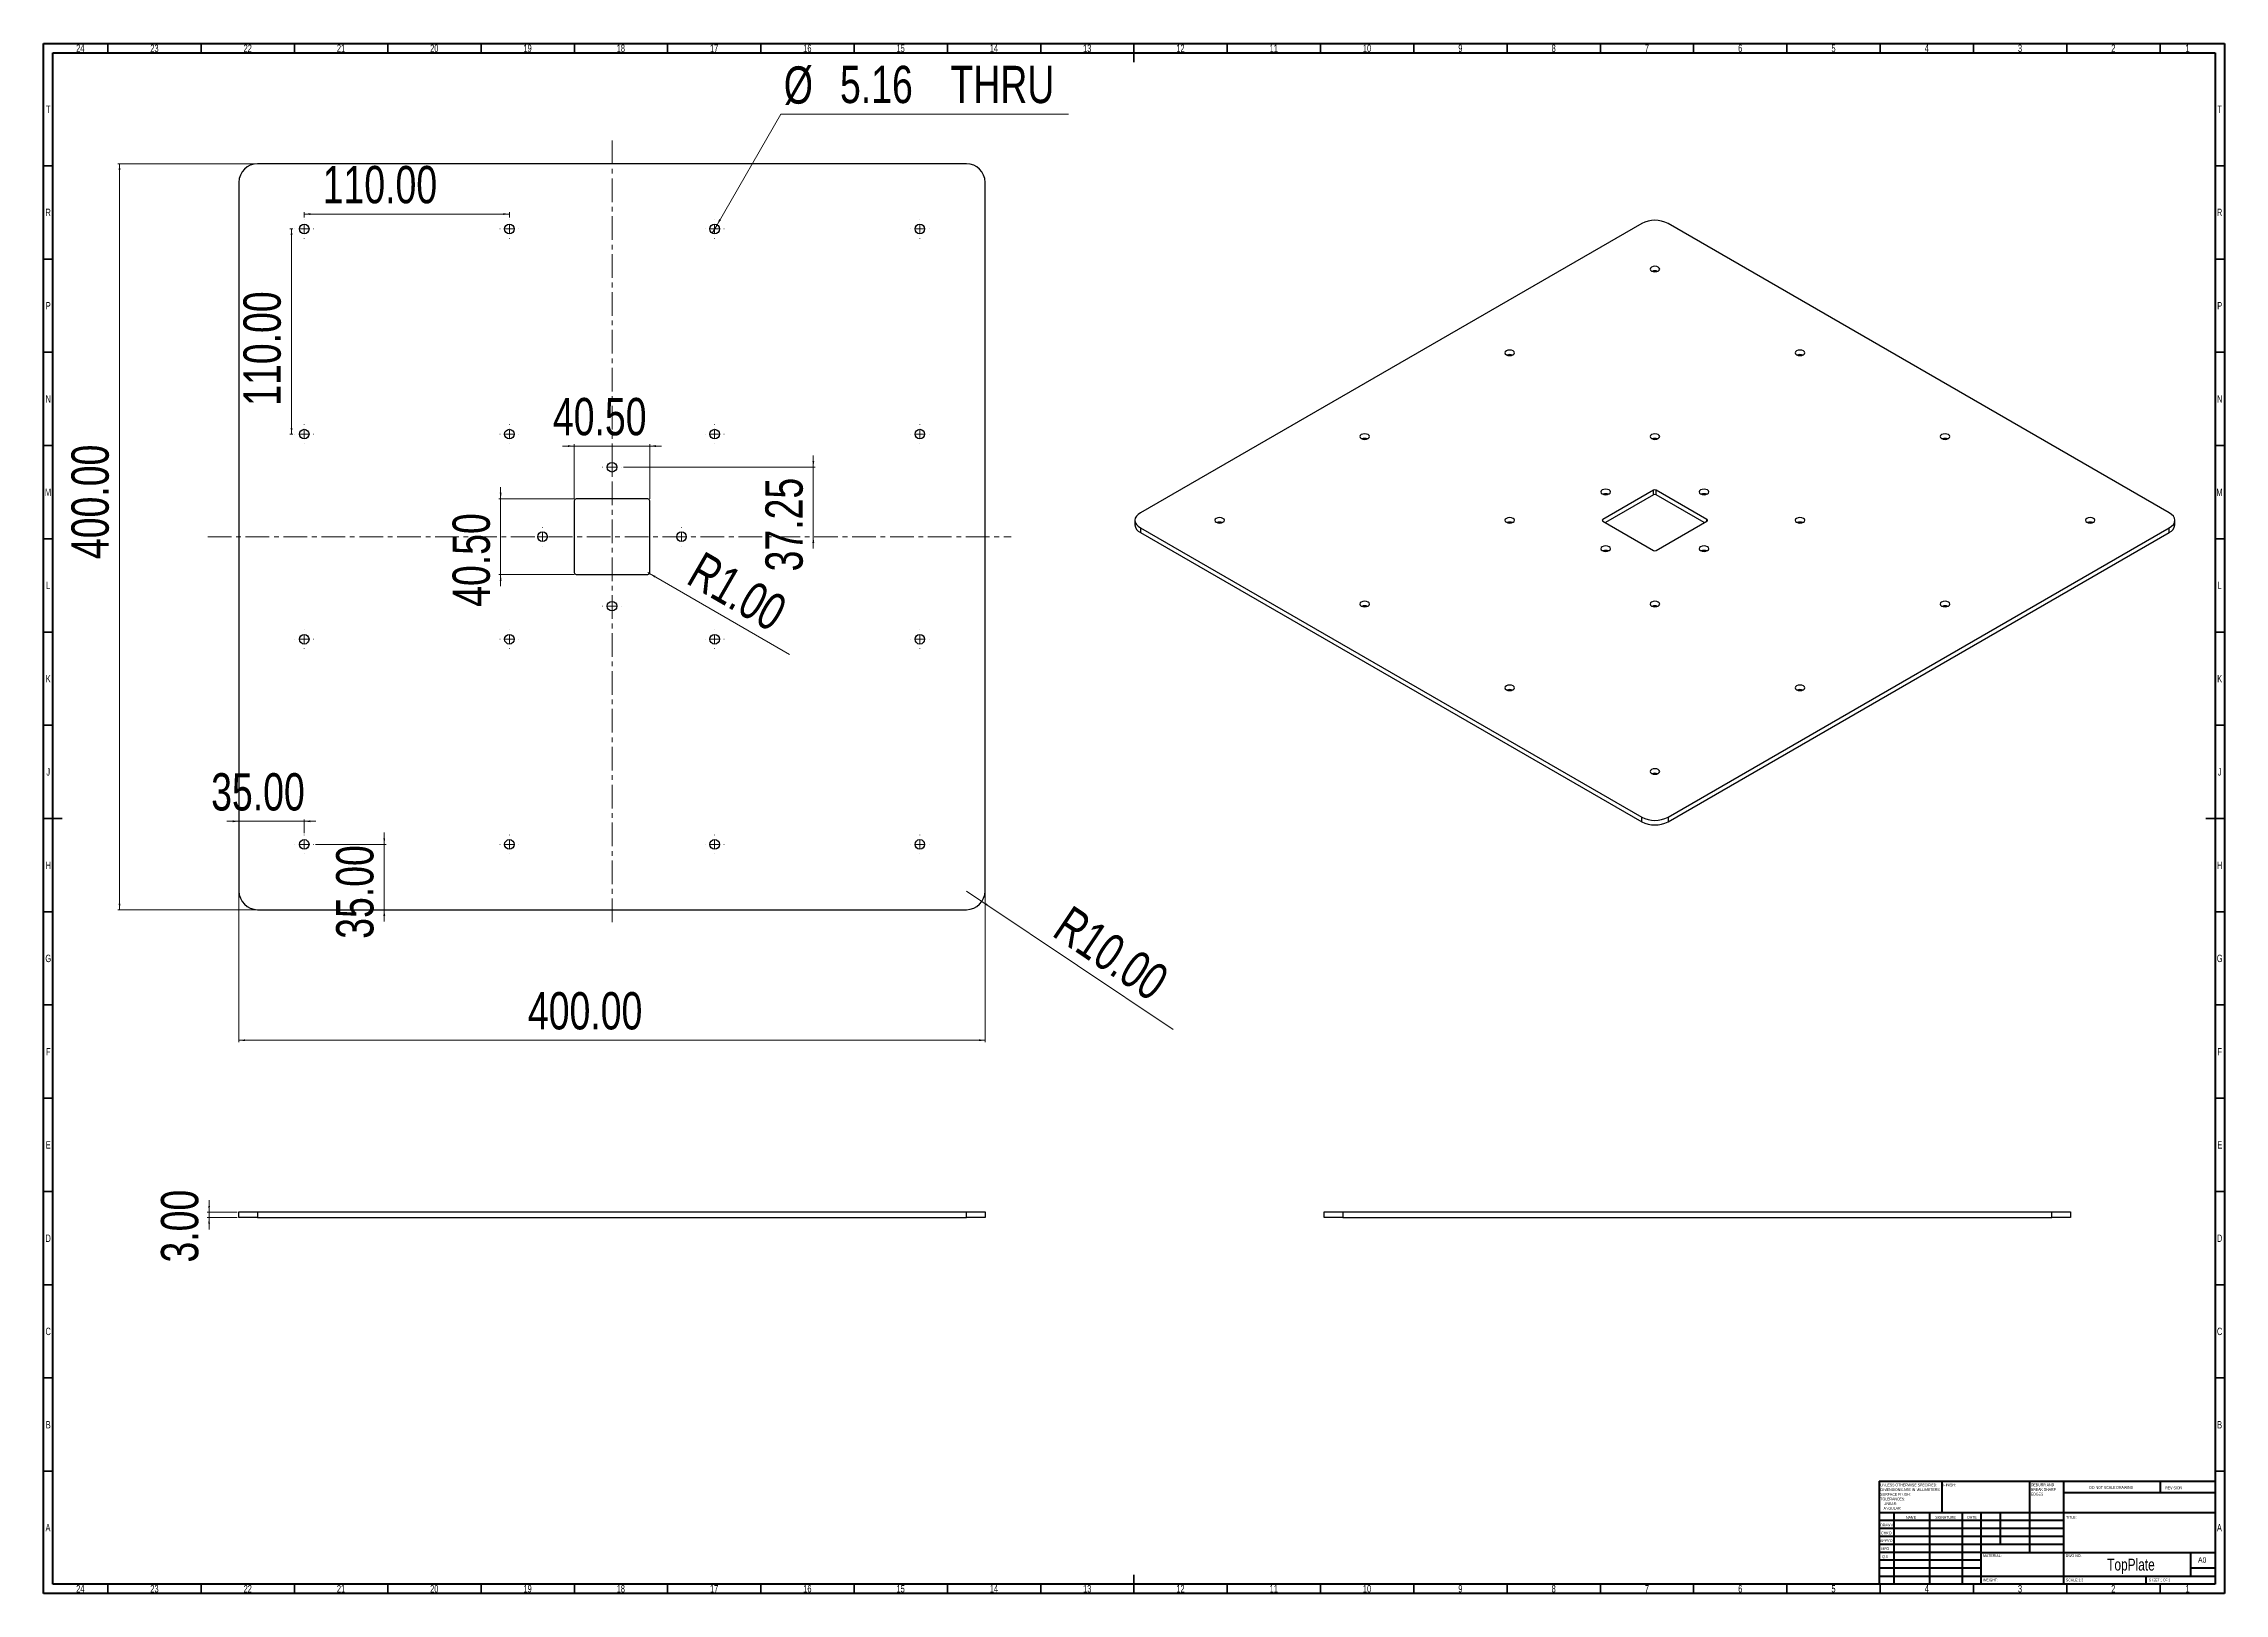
# Model space of a CAD drawing. Header units: millimetres. Extents: x 15 to 1184, y 5 to 836.
import ezdxf

# ---------------------------------------------------------------- set-up
doc = ezdxf.new("R2010")
doc.units = ezdxf.units.MM
doc.linetypes.add('CENTERX2', pattern=[20.32, 12.7, -2.54, 2.54, -2.54])
doc.styles.add('SLDTEXTSTYLE0', font='TXT', dxfattribs={"width": 0.75})
doc.styles.add('SLDTEXTSTYLE1', font='TXT', dxfattribs={"width": 0.686449})
doc.styles.add('SLDTEXTSTYLE2', font='TXT', dxfattribs={"width": 0.6875})
doc.dimstyles.new('SLDDIMSTYLE0', dxfattribs={"dimtxt": 20, "dimasz": 3.302, "dimexe": 0, "dimexo": 0.0625, "dimgap": 5, "dimtad": 1, "dimrnd": 1e-09, "dimzin": 4, "dimdsep": 46, "dimtxsty": 'SLDTEXTSTYLE0', "dimsah": 1, "dimcen": 0.09, "dimadec": 0, "dimazin": 1, "dimtfac": 1, "dimtmove": 0, "dimatfit": 0, "dimfxl": 0, "dimfrac": 2, "dimtolj": 1, "dimtzin": 12, "dimarcsym": 0})
doc.dimstyles.new('SLDDIMSTYLE1', dxfattribs={"dimtxt": 20, "dimasz": 3.302, "dimexe": 0, "dimexo": 0.0625, "dimgap": 5, "dimtad": 1, "dimrnd": 1e-09, "dimzin": 4, "dimdsep": 46, "dimtxsty": 'SLDTEXTSTYLE0', "dimsah": 1, "dimcen": 0.09, "dimadec": 0, "dimazin": 1, "dimtfac": 1, "dimtofl": 0, "dimtmove": 0, "dimatfit": 3, "dimfxl": 0, "dimfrac": 2, "dimtolj": 1, "dimtzin": 12, "dimarcsym": 0})
doc.dimstyles.new('SLDDIMSTYLE2', dxfattribs={"dimtxt": 20, "dimasz": 3.302, "dimexe": 0, "dimexo": 0.0625, "dimgap": 5, "dimtad": 1, "dimrnd": 1e-09, "dimzin": 4, "dimdsep": 46, "dimtxsty": 'SLDTEXTSTYLE0', "dimsah": 1, "dimcen": 0, "dimadec": 0, "dimazin": 1, "dimtfac": 1, "dimtofl": 0, "dimtmove": 0, "dimatfit": 3, "dimfxl": 0, "dimfrac": 2, "dimtolj": 1, "dimtzin": 12, "dimarcsym": 0})
doc.dimstyles.new('SLDDIMSTYLE3', dxfattribs={"dimtxt": 20, "dimasz": 3.302, "dimexe": 0, "dimexo": 0.0625, "dimgap": 5, "dimtad": 0, "dimtih": 1, "dimtoh": 1, "dimrnd": 1e-09, "dimzin": 12, "dimdsep": 46, "dimtxsty": 'SLDTEXTSTYLE0', "dimblk1": 'NONE', "dimsah": 1, "dimcen": 0, "dimadec": 0, "dimazin": 3, "dimtfac": 1, "dimtmove": 0, "dimatfit": 3, "dimldrblk": 'NONE', "dimfxl": 0, "dimfrac": 2, "dimtolj": 1, "dimtzin": 12, "dimarcsym": 0})
doc.dimstyles.new('SLDDIMSTYLE4', dxfattribs={"dimtxt": 20, "dimasz": 3.302, "dimexe": 0, "dimexo": 0.0625, "dimgap": 5, "dimtad": 1, "dimrnd": 1e-09, "dimzin": 12, "dimdsep": 46, "dimtxsty": 'SLDTEXTSTYLE0', "dimsah": 1, "dimcen": 0.09, "dimadec": 0, "dimazin": 3, "dimtfac": 1, "dimtmove": 0, "dimatfit": 0, "dimfxl": 0, "dimfrac": 2, "dimtolj": 1, "dimtzin": 12, "dimarcsym": 0})

msp = doc.modelspace()

# ---------------------------------------------------------------- texts
at = {"color": 7, "linetype": 'Continuous', "lineweight": 0}
for s, insert, char_height, attachment_point, style in [('24', (34.67, 835.474), 3.9687, 2, 'SLDTEXTSTYLE0'), ('23', (74.42, 835.474), 3.9687, 2, 'SLDTEXTSTYLE0'), ('22', (124.42, 835.474), 3.9687, 2, 'SLDTEXTSTYLE0'), ('21', (174.42, 835.474), 3.9687, 2, 'SLDTEXTSTYLE0'), ('20', (224.42, 835.474), 3.9687, 2, 'SLDTEXTSTYLE0'), ('19', (274.42, 835.474), 3.9687, 2, 'SLDTEXTSTYLE0'), ('18', (324.42, 835.474), 3.9687, 2, 'SLDTEXTSTYLE0'), ('17', (374.42, 835.474), 3.9687, 2, 'SLDTEXTSTYLE0'), ('16', (424.42, 835.474), 3.9687, 2, 'SLDTEXTSTYLE0'), ('15', (474.42, 835.474), 3.9687, 2, 'SLDTEXTSTYLE0'), ('14', (524.42, 835.474), 3.9687, 2, 'SLDTEXTSTYLE0'), ('13', (574.42, 835.474), 3.9687, 2, 'SLDTEXTSTYLE0'), ('12', (624.42, 835.474), 3.9687, 2, 'SLDTEXTSTYLE0'), ('11', (674.42, 835.474), 3.9687, 2, 'SLDTEXTSTYLE0'), ('10', (724.42, 835.474), 3.9687, 2, 'SLDTEXTSTYLE0'), ('9', (774.46, 835.474), 3.969, 2, 'SLDTEXTSTYLE0'), ('8', (824.46, 835.474), 3.969, 2, 'SLDTEXTSTYLE0'), ('7', (874.46, 835.474), 3.969, 2, 'SLDTEXTSTYLE0'), ('6', (924.46, 835.474), 3.969, 2, 'SLDTEXTSTYLE0'), ('5', (974.46, 835.474), 3.969, 2, 'SLDTEXTSTYLE0'), ('4', (1024.46, 835.474), 3.969, 2, 'SLDTEXTSTYLE0'), ('3', (1074.46, 835.474), 3.969, 2, 'SLDTEXTSTYLE0'), ('2', (1124.46, 835.474), 3.969, 2, 'SLDTEXTSTYLE0'), ('1', (1164.21, 835.474), 3.969, 2, 'SLDTEXTSTYLE0'), ('T', (17.488, 802.724), 3.969, 2, 'SLDTEXTSTYLE0'), ('T', (1181.488, 802.724), 3.969, 2, 'SLDTEXTSTYLE0'), ('R', (17.444, 747.474), 3.969, 2, 'SLDTEXTSTYLE0'), ('R', (1181.444, 747.474), 3.969, 2, 'SLDTEXTSTYLE0'), ('P', (17.485, 697.418), 3.969, 2, 'SLDTEXTSTYLE0'), ('P', (1181.485, 697.418), 3.969, 2, 'SLDTEXTSTYLE0'), ('N', (17.464, 647.474), 3.969, 2, 'SLDTEXTSTYLE0'), ('N', (1181.464, 647.474), 3.969, 2, 'SLDTEXTSTYLE0'), ('M', (17.362, 597.418), 3.969, 2, 'SLDTEXTSTYLE0'), ('M', (1181.362, 597.418), 3.969, 2, 'SLDTEXTSTYLE0'), ('L', (17.455, 547.474), 3.969, 2, 'SLDTEXTSTYLE0'), ('L', (1181.455, 547.474), 3.969, 2, 'SLDTEXTSTYLE0'), ('K', (17.489, 497.418), 3.969, 2, 'SLDTEXTSTYLE0'), ('K', (1181.489, 497.418), 3.969, 2, 'SLDTEXTSTYLE0'), ('J', (17.465, 447.474), 3.969, 2, 'SLDTEXTSTYLE0'), ('J', (1181.465, 447.474), 3.969, 2, 'SLDTEXTSTYLE0'), ('H', (17.49, 397.418), 3.969, 2, 'SLDTEXTSTYLE0'), ('H', (1181.49, 397.418), 3.969, 2, 'SLDTEXTSTYLE0'), ('G', (17.487, 347.474), 3.969, 2, 'SLDTEXTSTYLE0'), ('G', (1181.487, 347.474), 3.969, 2, 'SLDTEXTSTYLE0'), ('F', (17.458, 297.418), 3.969, 2, 'SLDTEXTSTYLE0'), ('F', (1181.458, 297.418), 3.969, 2, 'SLDTEXTSTYLE0'), ('E', (17.508, 247.474), 3.969, 2, 'SLDTEXTSTYLE0'), ('E', (1181.508, 247.474), 3.969, 2, 'SLDTEXTSTYLE0'), ('D', (17.453, 197.418), 3.969, 2, 'SLDTEXTSTYLE0'), ('D', (1181.453, 197.418), 3.969, 2, 'SLDTEXTSTYLE0'), ('C', (17.459, 147.474), 3.969, 2, 'SLDTEXTSTYLE0'), ('C', (1181.459, 147.474), 3.969, 2, 'SLDTEXTSTYLE0'), ('B', (17.471, 97.418), 3.969, 2, 'SLDTEXTSTYLE0'), ('B', (1181.471, 97.418), 3.969, 2, 'SLDTEXTSTYLE0'), ('FINISH:', (1033.371, 63.919), 1.5, 1, 'SLDTEXTSTYLE0'), ('DO NOT SCALE DRAWING', (1111.615, 62.533), 1.5, 1, 'SLDTEXTSTYLE0'), ('REVISION', (1152.328, 62.335), 1.5, 1, 'SLDTEXTSTYLE0'), ('A', (17.34, 42.224), 3.969, 2, 'SLDTEXTSTYLE0'), ('DRAWN', (999.643, 42.385), 1.5, 1, 'SLDTEXTSTYLE1'), ("CHK'D", (999.939, 38.162), 1.5, 1, 'SLDTEXTSTYLE0'), ('NAME', (1013.322, 46.501), 1.5, 1, 'SLDTEXTSTYLE0'), ('SIGNATURE', (1029.034, 46.562), 1.5, 1, 'SLDTEXTSTYLE0'), ('DATE', (1046.215, 46.576), 1.5, 1, 'SLDTEXTSTYLE0'), ('TITLE:', (1099.09, 46.576), 1.5, 1, 'SLDTEXTSTYLE0'), ('A', (1181.34, 42.224), 3.969, 2, 'SLDTEXTSTYLE0'), ("APPV'D", (999.402, 34.066), 1.5, 1, 'SLDTEXTSTYLE0'), ('MFG', (1000.124, 29.716), 1.5, 1, 'SLDTEXTSTYLE0'), ('Q.A', (1000.509, 25.505), 1.5, 1, 'SLDTEXTSTYLE0'), ('MATERIAL:', (1054.646, 25.986), 1.5, 1, 'SLDTEXTSTYLE0'), ('DWG NO.', (1098.953, 25.986), 1.5, 1, 'SLDTEXTSTYLE0'), ('TopPlate', (1133.928, 23.607), 6.35, 2, 'SLDTEXTSTYLE0'), ('A0', (1169.871, 24.406), 2.9104, 1, 'SLDTEXTSTYLE0'), ('WEIGHT:', (1054.618, 12.949), 1.4986, 1, 'SLDTEXTSTYLE0'), ('SCALE:1:2', (1099.074, 12.9), 1.5, 1, 'SLDTEXTSTYLE0'), ('SHEET 1 OF 1', (1143.478, 12.9), 1.5, 1, 'SLDTEXTSTYLE2'), ('24', (34.67, 9.474), 3.9687, 2, 'SLDTEXTSTYLE0'), ('23', (74.42, 9.474), 3.9687, 2, 'SLDTEXTSTYLE0'), ('22', (124.42, 9.474), 3.9687, 2, 'SLDTEXTSTYLE0'), ('21', (174.42, 9.474), 3.9687, 2, 'SLDTEXTSTYLE0'), ('20', (224.42, 9.474), 3.9687, 2, 'SLDTEXTSTYLE0'), ('19', (274.42, 9.474), 3.9687, 2, 'SLDTEXTSTYLE0'), ('18', (324.42, 9.474), 3.9687, 2, 'SLDTEXTSTYLE0'), ('17', (374.42, 9.474), 3.9687, 2, 'SLDTEXTSTYLE0'), ('16', (424.42, 9.474), 3.9687, 2, 'SLDTEXTSTYLE0'), ('15', (474.42, 9.474), 3.9687, 2, 'SLDTEXTSTYLE0'), ('14', (524.42, 9.474), 3.9687, 2, 'SLDTEXTSTYLE0'), ('13', (574.42, 9.474), 3.9687, 2, 'SLDTEXTSTYLE0'), ('12', (624.42, 9.474), 3.9687, 2, 'SLDTEXTSTYLE0'), ('11', (674.42, 9.474), 3.9687, 2, 'SLDTEXTSTYLE0'), ('10', (724.42, 9.474), 3.9687, 2, 'SLDTEXTSTYLE0'), ('9', (774.46, 9.474), 3.969, 2, 'SLDTEXTSTYLE0'), ('8', (824.46, 9.474), 3.969, 2, 'SLDTEXTSTYLE0'), ('7', (874.46, 9.474), 3.969, 2, 'SLDTEXTSTYLE0'), ('6', (924.46, 9.474), 3.969, 2, 'SLDTEXTSTYLE0'), ('5', (974.46, 9.474), 3.969, 2, 'SLDTEXTSTYLE0'), ('4', (1024.46, 9.474), 3.969, 2, 'SLDTEXTSTYLE0'), ('3', (1074.46, 9.474), 3.969, 2, 'SLDTEXTSTYLE0'), ('2', (1124.46, 9.474), 3.969, 2, 'SLDTEXTSTYLE0'), ('1', (1164.21, 9.474), 3.969, 2, 'SLDTEXTSTYLE0')]:
    msp.add_mtext(s, dxfattribs=dict(at, insert=insert, char_height=char_height, attachment_point=attachment_point, style=style))

# ---------------------------------------------------------------- blocks, each defined once
blk = doc.blocks.new('SW_NOTE_0')
at = {"color": 0, "linetype": 'Continuous', "lineweight": 0, "char_height": 1.5, "attachment_point": 1, "style": 'SLDTEXTSTYLE0'}
for s, insert in [('UNLESS OTHERWISE SPECIFIED:', (0, 1.9)), ('TOLERANCES:', (0, -5.6)), ('DIMENSIONS ARE IN MILLIMETERS', (0, -0.6)), ('SURFACE FINISH:', (0, -3.1)), ('ANGULAR:', (1.7, -10.6)), ('LINEAR:', (1.7, -8.1))]:
    blk.add_mtext(s, dxfattribs=dict(at, insert=insert))
blk = doc.blocks.new('SW_NOTE_0_1')
at = {"color": 0, "linetype": 'Continuous', "lineweight": 0, "char_height": 1.5, "attachment_point": 1, "style": 'SLDTEXTSTYLE0'}
for s, insert in [('DEBURR AND', (0, 1.9)), ('BREAK SHARP', (0, -0.6)), ('EDGES', (0, -3.1))]:
    blk.add_mtext(s, dxfattribs=dict(at, insert=insert))
blk = doc.blocks.new('_D')
at = {"color": 7, "linetype": 'Continuous', "lineweight": 0}
for p, q in [((103.7, 209.5), (103.7, 215.9)), ((118.7, 209.5), (102.7, 209.5)), ((118.7, 206.5), (102.7, 206.5)), ((103.7, 209.5), (103.7, 206.5)), ((103.7, 206.5), (103.7, 200.2))]:
    blk.add_line(p, q, dxfattribs=at)
at = {"color": 7, "linetype": 'Continuous', "lineweight": 18}
for points in [[(103.7, 209.5), (104.2, 212.8), (103.2, 212.8)], [(103.7, 206.5), (103.2, 203.2), (104.2, 203.2)]]:
    blk.add_solid(points, dxfattribs=at)
at = {"color": 7, "linetype": 'Continuous', "lineweight": 18, "insert": (77.9, 182.4), "char_height": 20, "attachment_point": 1, "rotation": 90, "style": 'SLDTEXTSTYLE0'}
blk.add_mtext('3.00', dxfattribs=at)
blk = doc.blocks.new('_D_1')
at = {"color": 7, "linetype": 'Continuous', "lineweight": 0}
for p, q in [((128.7, 771.6), (54.7, 771.6)), ((55.7, 771.6), (55.7, 371.6)), ((128.7, 371.6), (54.7, 371.6))]:
    blk.add_line(p, q, dxfattribs=at)
at = {"color": 7, "linetype": 'Continuous', "lineweight": 18}
for points in [[(55.7, 771.6), (55.2, 768.3), (56.2, 768.3)], [(55.7, 371.6), (56.2, 374.9), (55.2, 374.9)]]:
    blk.add_solid(points, dxfattribs=at)
at = {"color": 7, "linetype": 'Continuous', "lineweight": 18, "insert": (29.9, 559.6), "char_height": 20, "attachment_point": 1, "rotation": 90, "style": 'SLDTEXTSTYLE0'}
blk.add_mtext('400.00', dxfattribs=at)
blk = doc.blocks.new('_D_2')
at = {"color": 7, "linetype": 'Continuous', "lineweight": 0}
for p, q in [((119.7, 380.6), (119.7, 300.6)), ((519.7, 380.6), (519.7, 300.6)), ((119.7, 301.6), (519.7, 301.6))]:
    blk.add_line(p, q, dxfattribs=at)
at = {"color": 7, "linetype": 'Continuous', "lineweight": 18}
for points in [[(119.7, 301.6), (123, 301.1), (123, 302.1)], [(519.7, 301.6), (516.4, 302.1), (516.4, 301.1)]]:
    blk.add_solid(points, dxfattribs=at)
at = {"color": 7, "linetype": 'Continuous', "lineweight": 18, "insert": (274.6, 327.4), "char_height": 20, "attachment_point": 1, "style": 'SLDTEXTSTYLE0'}
blk.add_mtext('400.00', dxfattribs=at)
blk = doc.blocks.new('_D_3')
at = {"color": 7, "linetype": 'Continuous', "lineweight": 0}
for q in [(509.7, 381.6), (620.5, 307.3)]:
    blk.add_line((518, 376), q, dxfattribs=at)
at = {"color": 7, "linetype": 'Continuous', "lineweight": 18}
blk.add_solid([(518, 376), (520.5, 373.8), (521, 374.6)], dxfattribs=at)
at = {"color": 7, "linetype": 'Continuous', "lineweight": 18, "insert": (566, 374.6), "char_height": 20, "attachment_point": 1, "rotation": 326.1627, "style": 'SLDTEXTSTYLE0'}
blk.add_mtext('R10.00', dxfattribs=at)
blk = doc.blocks.new('_D_4')
at = {"color": 7, "linetype": 'Continuous', "lineweight": 0}
for p, q in [((154.7, 742.7), (154.7, 745.6)), ((154.7, 744.6), (264.7, 744.6)), ((264.7, 742.7), (264.7, 745.6))]:
    blk.add_line(p, q, dxfattribs=at)
at = {"color": 7, "linetype": 'Continuous', "lineweight": 18}
for points in [[(154.7, 744.6), (158, 744.1), (158, 745.1)], [(264.7, 744.6), (261.4, 745.1), (261.4, 744.1)]]:
    blk.add_solid(points, dxfattribs=at)
at = {"color": 7, "linetype": 'Continuous', "lineweight": 18, "insert": (164.6, 770.4), "char_height": 20, "attachment_point": 1, "style": 'SLDTEXTSTYLE0'}
blk.add_mtext('110.00', dxfattribs=at)
blk = doc.blocks.new('_D_5')
at = {"color": 7, "linetype": 'Continuous', "lineweight": 0}
for p, q in [((148.6, 736.6), (146.9, 736.6)), ((147.9, 736.6), (147.9, 626.6)), ((148.6, 626.6), (146.9, 626.6))]:
    blk.add_line(p, q, dxfattribs=at)
at = {"color": 7, "linetype": 'Continuous', "lineweight": 18}
for points in [[(147.9, 736.6), (147.4, 733.3), (148.4, 733.3)], [(147.9, 626.6), (148.4, 629.9), (147.4, 629.9)]]:
    blk.add_solid(points, dxfattribs=at)
at = {"color": 7, "linetype": 'Continuous', "lineweight": 18, "insert": (122.1, 641.8), "char_height": 20, "attachment_point": 1, "rotation": 90, "style": 'SLDTEXTSTYLE0'}
blk.add_mtext('110.00', dxfattribs=at)
blk = doc.blocks.new('_D_6')
at = {"color": 7, "linetype": 'Continuous', "lineweight": 0}
for p, q in [((119.7, 419), (113.3, 419)), ((154.7, 419), (119.7, 419)), ((154.7, 412.7), (154.7, 420)), ((154.7, 419), (161, 419))]:
    blk.add_line(p, q, dxfattribs=at)
at = {"color": 7, "linetype": 'Continuous', "lineweight": 18}
for points in [[(119.7, 419), (116.4, 419.5), (116.4, 418.5)], [(154.7, 419), (158, 418.5), (158, 419.5)]]:
    blk.add_solid(points, dxfattribs=at)
at = {"color": 7, "linetype": 'Continuous', "lineweight": 18, "insert": (104.8, 444.8), "char_height": 20, "attachment_point": 1, "style": 'SLDTEXTSTYLE0'}
blk.add_mtext('35.00', dxfattribs=at)
blk = doc.blocks.new('_D_7')
at = {"color": 7, "linetype": 'Continuous', "lineweight": 0}
for p, q in [((197.6, 406.6), (197.6, 413)), ((160.8, 406.6), (198.6, 406.6)), ((197.6, 406.6), (197.6, 371.6)), ((197.6, 371.6), (197.6, 365.3))]:
    blk.add_line(p, q, dxfattribs=at)
at = {"color": 7, "linetype": 'Continuous', "lineweight": 18}
for points in [[(197.6, 406.6), (198.1, 409.9), (197.1, 409.9)], [(197.6, 371.6), (197.1, 368.3), (198.1, 368.3)]]:
    blk.add_solid(points, dxfattribs=at)
at = {"color": 7, "linetype": 'Continuous', "lineweight": 18, "insert": (171.8, 356), "char_height": 20, "attachment_point": 1, "rotation": 90, "style": 'SLDTEXTSTYLE0'}
blk.add_mtext('35.00', dxfattribs=at)
blk = doc.blocks.new('_D_8')
at = {"color": 7, "linetype": 'Continuous', "lineweight": 0}
for p, q in [((376, 738.8), (410.2, 798.1)), ((410.2, 798.1), (564.3, 798.1)), ((373.4, 734.4), (376, 738.8))]:
    blk.add_line(p, q, dxfattribs=at)
at = {"color": 7, "linetype": 'Continuous', "lineweight": 18}
blk.add_solid([(376, 738.8), (378.1, 741.4), (377.2, 742)], dxfattribs=at)
at = {"color": 7, "linetype": 'Continuous', "lineweight": 18, "char_height": 20, "attachment_point": 1, "style": 'SLDTEXTSTYLE0'}
for s, insert in [('%%c', (411.8, 823.8)), ('5.16', (441.9, 824.1)), ('THRU', (501.1, 824.1))]:
    blk.add_mtext(s, dxfattribs=dict(at, insert=insert))
blk = doc.blocks.new('_None')
blk = doc.blocks.new('_D_9')
at = {"color": 7, "linetype": 'Continuous', "lineweight": 0}
for p, q in [((260, 591.9), (260, 598.2)), ((299.4, 591.9), (259, 591.9)), ((260, 591.9), (260, 551.4)), ((299.4, 551.4), (259, 551.4)), ((260, 551.4), (260, 545))]:
    blk.add_line(p, q, dxfattribs=at)
at = {"color": 7, "linetype": 'Continuous', "lineweight": 18}
for points in [[(260, 591.9), (260.5, 595.2), (259.5, 595.2)], [(260, 551.4), (259.5, 548.1), (260.5, 548.1)]]:
    blk.add_solid(points, dxfattribs=at)
at = {"color": 7, "linetype": 'Continuous', "lineweight": 18, "insert": (234.2, 534), "char_height": 20, "attachment_point": 1, "rotation": 90, "style": 'SLDTEXTSTYLE0'}
blk.add_mtext('40.50', dxfattribs=at)
blk = doc.blocks.new('_D_10')
at = {"color": 7, "linetype": 'Continuous', "lineweight": 0}
for p, q in [((299.4, 620.2), (293.1, 620.2)), ((299.4, 591.9), (299.4, 621.2)), ((299.4, 620.2), (339.9, 620.2)), ((339.9, 591.9), (339.9, 621.2)), ((339.9, 620.2), (346.3, 620.2))]:
    blk.add_line(p, q, dxfattribs=at)
at = {"color": 7, "linetype": 'Continuous', "lineweight": 18}
for points in [[(299.4, 620.2), (296.1, 620.7), (296.1, 619.7)], [(339.9, 620.2), (343.2, 619.7), (343.2, 620.7)]]:
    blk.add_solid(points, dxfattribs=at)
at = {"color": 7, "linetype": 'Continuous', "lineweight": 18, "insert": (288, 646), "char_height": 20, "attachment_point": 1, "style": 'SLDTEXTSTYLE0'}
blk.add_mtext('40.50', dxfattribs=at)
blk = doc.blocks.new('_D_11')
at = {"color": 7, "linetype": 'Continuous', "lineweight": 0}
for q in [(338.9, 552.4), (414.9, 508.5)]:
    blk.add_line((339.8, 551.9), q, dxfattribs=at)
at = {"color": 7, "linetype": 'Continuous', "lineweight": 18}
blk.add_solid([(339.8, 551.9), (342.4, 549.8), (342.9, 550.6)], dxfattribs=at)
at = {"color": 7, "linetype": 'Continuous', "lineweight": 18, "insert": (368.7, 564.3), "char_height": 20, "attachment_point": 1, "rotation": 330, "style": 'SLDTEXTSTYLE0'}
blk.add_mtext('R1.00', dxfattribs=at)
blk = doc.blocks.new('_D_12')
at = {"color": 7, "linetype": 'Continuous', "lineweight": 0}
for p, q in [((325.8, 608.9), (428.6, 608.9)), ((427.6, 608.9), (427.6, 615.2)), ((427.6, 608.9), (427.6, 571.6)), ((427.6, 571.6), (427.6, 565.3))]:
    blk.add_line(p, q, dxfattribs=at)
at = {"color": 7, "linetype": 'Continuous', "lineweight": 18}
for points in [[(427.6, 608.9), (428.1, 612.2), (427.1, 612.2)], [(427.6, 571.6), (427.1, 568.3), (428.1, 568.3)]]:
    blk.add_solid(points, dxfattribs=at)
at = {"color": 7, "linetype": 'Continuous', "lineweight": 18, "insert": (401.9, 553), "char_height": 20, "attachment_point": 1, "rotation": 90, "style": 'SLDTEXTSTYLE0'}
blk.add_mtext('37.25', dxfattribs=at)
blk = doc.blocks.new('SW_CENTERMARKSYMBOL_0')
at = {"color": 0, "linetype": 'Continuous', "lineweight": 18}
for p, q in [((-5, 0), (-5.08, 0)), ((0, 0), (-2.5, 0)), ((0, 5), (0, 5.08)), ((0, 0), (0, 2.5)), ((0, 0), (0, -2.5)), ((0, 0), (2.5, 0)), ((5, 0), (5.08, 0)), ((0, -5), (0, -5.08))]:
    blk.add_line(p, q, dxfattribs=at)
blk = doc.blocks.new('SW_CENTERMARKSYMBOL_1')
at = {"color": 0, "linetype": 'Continuous', "lineweight": 18}
for p, q in [((-5, 0), (-5.08, 0)), ((0, 0), (-2.5, 0)), ((0, 5), (0, 5.08)), ((0, 0), (0, 2.5)), ((0, 0), (0, -2.5)), ((0, 0), (2.5, 0)), ((5, 0), (5.08, 0)), ((0, -5), (0, -5.08))]:
    blk.add_line(p, q, dxfattribs=at)
blk = doc.blocks.new('SW_CENTERMARKSYMBOL_2')
at = {"color": 0, "linetype": 'Continuous', "lineweight": 18}
for p, q in [((-5, 0), (-5.08, 0)), ((0, 0), (-2.5, 0)), ((0, 5), (0, 5.08)), ((0, 0), (0, 2.5)), ((0, 0), (0, -2.5)), ((0, 0), (2.5, 0)), ((5, 0), (5.08, 0)), ((0, -5), (0, -5.08))]:
    blk.add_line(p, q, dxfattribs=at)
blk = doc.blocks.new('SW_CENTERMARKSYMBOL_3')
at = {"color": 0, "linetype": 'Continuous', "lineweight": 18}
for p, q in [((-5, 0), (-5.08, 0)), ((0, 0), (-2.5, 0)), ((0, 5), (0, 5.08)), ((0, 0), (0, 2.5)), ((0, 0), (0, -2.5)), ((0, 0), (2.5, 0)), ((5, 0), (5.08, 0)), ((0, -5), (0, -5.08))]:
    blk.add_line(p, q, dxfattribs=at)
blk = doc.blocks.new('SW_CENTERMARKSYMBOL_4')
at = {"color": 0, "linetype": 'Continuous', "lineweight": 18}
for p, q in [((-5, 0), (-5.08, 0)), ((0, 0), (-2.5, 0)), ((0, 5), (0, 5.08)), ((0, 0), (0, 2.5)), ((0, 0), (0, -2.5)), ((0, 0), (2.5, 0)), ((5, 0), (5.08, 0)), ((0, -5), (0, -5.08))]:
    blk.add_line(p, q, dxfattribs=at)
blk = doc.blocks.new('SW_CENTERMARKSYMBOL_5')
at = {"color": 0, "linetype": 'Continuous', "lineweight": 18}
for p, q in [((-5, 0), (-5.08, 0)), ((0, 0), (-2.5, 0)), ((0, 5), (0, 5.08)), ((0, 0), (0, 2.5)), ((0, 0), (0, -2.5)), ((0, 0), (2.5, 0)), ((5, 0), (5.08, 0)), ((0, -5), (0, -5.08))]:
    blk.add_line(p, q, dxfattribs=at)
blk = doc.blocks.new('SW_CENTERMARKSYMBOL_6')
at = {"color": 0, "linetype": 'Continuous', "lineweight": 18}
for p, q in [((-5, 0), (-5.08, 0)), ((0, 0), (-2.5, 0)), ((0, 5), (0, 5.08)), ((0, 0), (0, 2.5)), ((0, 0), (0, -2.5)), ((0, 0), (2.5, 0)), ((5, 0), (5.08, 0)), ((0, -5), (0, -5.08))]:
    blk.add_line(p, q, dxfattribs=at)
blk = doc.blocks.new('SW_CENTERMARKSYMBOL_7')
at = {"color": 0, "linetype": 'Continuous', "lineweight": 18}
for p, q in [((-5, 0), (-5.08, 0)), ((0, 0), (-2.5, 0)), ((0, 5), (0, 5.08)), ((0, 0), (0, 2.5)), ((0, 0), (0, -2.5)), ((0, 0), (2.5, 0)), ((5, 0), (5.08, 0)), ((0, -5), (0, -5.08))]:
    blk.add_line(p, q, dxfattribs=at)
blk = doc.blocks.new('SW_CENTERMARKSYMBOL_8')
at = {"color": 0, "linetype": 'Continuous', "lineweight": 18}
for p, q in [((-5, 0), (-5.08, 0)), ((0, 0), (-2.5, 0)), ((0, 5), (0, 5.08)), ((0, 0), (0, 2.5)), ((0, 0), (0, -2.5)), ((0, 0), (2.5, 0)), ((5, 0), (5.08, 0)), ((0, -5), (0, -5.08))]:
    blk.add_line(p, q, dxfattribs=at)
blk = doc.blocks.new('SW_CENTERMARKSYMBOL_9')
at = {"color": 0, "linetype": 'Continuous', "lineweight": 18}
for p, q in [((-5, 0), (-5.08, 0)), ((0, 0), (-2.5, 0)), ((0, 5), (0, 5.08)), ((0, 0), (0, 2.5)), ((0, 0), (0, -2.5)), ((0, 0), (2.5, 0)), ((5, 0), (5.08, 0)), ((0, -5), (0, -5.08))]:
    blk.add_line(p, q, dxfattribs=at)
blk = doc.blocks.new('SW_CENTERMARKSYMBOL_10')
at = {"color": 0, "linetype": 'Continuous', "lineweight": 18}
for p, q in [((-5, 0), (-5.08, 0)), ((0, 0), (-2.5, 0)), ((0, 5), (0, 5.08)), ((0, 0), (0, 2.5)), ((0, 0), (0, -2.5)), ((0, 0), (2.5, 0)), ((5, 0), (5.08, 0)), ((0, -5), (0, -5.08))]:
    blk.add_line(p, q, dxfattribs=at)
blk = doc.blocks.new('SW_CENTERMARKSYMBOL_11')
at = {"color": 0, "linetype": 'Continuous', "lineweight": 18}
for p, q in [((-5, 0), (-5.08, 0)), ((0, 0), (-2.5, 0)), ((0, 5), (0, 5.08)), ((0, 0), (0, 2.5)), ((0, 0), (0, -2.5)), ((0, 0), (2.5, 0)), ((5, 0), (5.08, 0)), ((0, -5), (0, -5.08))]:
    blk.add_line(p, q, dxfattribs=at)
blk = doc.blocks.new('SW_CENTERMARKSYMBOL_12')
at = {"color": 0, "linetype": 'Continuous', "lineweight": 18}
for p, q in [((-5, 0), (-5.08, 0)), ((0, 0), (-2.5, 0)), ((0, 5), (0, 5.08)), ((0, 0), (0, 2.5)), ((0, 0), (0, -2.5)), ((0, 0), (2.5, 0)), ((5, 0), (5.08, 0)), ((0, -5), (0, -5.08))]:
    blk.add_line(p, q, dxfattribs=at)
blk = doc.blocks.new('SW_CENTERMARKSYMBOL_13')
at = {"color": 0, "linetype": 'Continuous', "lineweight": 18}
for p, q in [((-5, 0), (-5.08, 0)), ((0, 0), (-2.5, 0)), ((0, 5), (0, 5.08)), ((0, 0), (0, 2.5)), ((0, 0), (0, -2.5)), ((0, 0), (2.5, 0)), ((5, 0), (5.08, 0)), ((0, -5), (0, -5.08))]:
    blk.add_line(p, q, dxfattribs=at)
blk = doc.blocks.new('SW_CENTERMARKSYMBOL_14')
at = {"color": 0, "linetype": 'Continuous', "lineweight": 18}
for p, q in [((-5, 0), (-5.08, 0)), ((0, 0), (-2.5, 0)), ((0, 5), (0, 5.08)), ((0, 0), (0, 2.5)), ((0, 0), (0, -2.5)), ((0, 0), (2.5, 0)), ((5, 0), (5.08, 0)), ((0, -5), (0, -5.08))]:
    blk.add_line(p, q, dxfattribs=at)
blk = doc.blocks.new('SW_CENTERMARKSYMBOL_15')
at = {"color": 0, "linetype": 'Continuous', "lineweight": 18}
for p, q in [((-5, 0), (-5.08, 0)), ((0, 0), (-2.5, 0)), ((0, 5), (0, 5.08)), ((0, 0), (0, 2.5)), ((0, 0), (0, -2.5)), ((0, 0), (2.5, 0)), ((5, 0), (5.08, 0)), ((0, -5), (0, -5.08))]:
    blk.add_line(p, q, dxfattribs=at)
blk = doc.blocks.new('SW_CENTERMARKSYMBOL_16')
at = {"color": 0, "linetype": 'Continuous', "lineweight": 18}
for p, q in [((-5, 0), (-5.08, 0)), ((0, 0), (-2.5, 0)), ((0, 5), (0, 5.08)), ((0, 0), (0, 2.5)), ((0, 0), (0, -2.5)), ((0, 0), (2.5, 0)), ((5, 0), (5.08, 0)), ((0, -5), (0, -5.08))]:
    blk.add_line(p, q, dxfattribs=at)
blk = doc.blocks.new('SW_CENTERMARKSYMBOL_17')
at = {"color": 0, "linetype": 'Continuous', "lineweight": 18}
for p, q in [((-5, 0), (-5.08, 0)), ((0, 0), (-2.5, 0)), ((0, 5), (0, 5.08)), ((0, 0), (0, 2.5)), ((0, 0), (0, -2.5)), ((0, 0), (2.5, 0)), ((5, 0), (5.08, 0)), ((0, -5), (0, -5.08))]:
    blk.add_line(p, q, dxfattribs=at)
blk = doc.blocks.new('SW_CENTERMARKSYMBOL_18')
at = {"color": 0, "linetype": 'Continuous', "lineweight": 18}
for p, q in [((-5, 0), (-5.08, 0)), ((0, 0), (-2.5, 0)), ((0, 5), (0, 5.08)), ((0, 0), (0, 2.5)), ((0, 0), (0, -2.5)), ((0, 0), (2.5, 0)), ((5, 0), (5.08, 0)), ((0, -5), (0, -5.08))]:
    blk.add_line(p, q, dxfattribs=at)
blk = doc.blocks.new('SW_CENTERMARKSYMBOL_19')
at = {"color": 0, "linetype": 'Continuous', "lineweight": 18}
for p, q in [((-5, 0), (-5.08, 0)), ((0, 0), (-2.5, 0)), ((0, 5), (0, 5.08)), ((0, 0), (0, 2.5)), ((0, 0), (0, -2.5)), ((0, 0), (2.5, 0)), ((5, 0), (5.08, 0)), ((0, -5), (0, -5.08))]:
    blk.add_line(p, q, dxfattribs=at)

# ---------------------------------------------------------------- dimensions: what is measured, and where the dimension line sits
at = {"color": 7, "linetype": 'Continuous', "lineweight": 18}
dim = msp.add_diameter_dim_2p(p1=(373.407, 734.373), p2=(375.987, 738.842), text='<> THRU', dimstyle='SLDDIMSTYLE3', dxfattribs=at)
dim.commit()
dim.dimension.update_dxf_attribs({"geometry": '_D_8', "text_midpoint": (488.023, 814.082), "dimtype": 163})
for base, p1, p2, dimstyle, picture, middle in [((55.697, 371.608), (129.697, 771.608), (129.697, 371.608), 'SLDDIMSTYLE1', '_D_1', (55.697, 600.21)), ((147.864, 626.608), (149.617, 736.608), (149.617, 626.608), 'SLDDIMSTYLE1', '_D_5', (147.864, 682.483)), ((427.639, 571.608), (324.777, 608.858), (533.608, 571.608), 'SLDDIMSTYLE4', '_D_12', (427.639, 586.266)), ((259.989, 551.358), (300.447, 591.858), (300.447, 551.358), 'SLDDIMSTYLE0', '_D_9', (259.989, 567.266)), ((197.573, 371.608), (159.777, 406.608), (129.697, 371.608), 'SLDDIMSTYLE0', '_D_7', (197.573, 389.228)), ((103.697, 206.523), (119.697, 209.523), (119.697, 206.523), 'SLDDIMSTYLE0', '_D', (103.697, 208.233))]:
    dim = msp.add_linear_dim(base=base, p1=p1, p2=p2, angle=90, dimstyle=dimstyle, dxfattribs=at)
    dim.commit()
    dim.dimension.update_dxf_attribs({"geometry": picture, "text_midpoint": middle, "dimtype": 160})
for base, p1, p2, dimstyle, picture, middle in [((264.697, 744.627), (154.697, 741.688), (264.697, 741.688), 'SLDDIMSTYLE1', '_D_4', (205.256, 744.627)), ((339.947, 620.241), (299.447, 590.858), (339.947, 590.858), 'SLDDIMSTYLE0', '_D_10', (321.232, 620.241)), ((119.697, 419.008), (154.697, 411.688), (119.697, 381.608), 'SLDDIMSTYLE0', '_D_6', (138.014, 419.008)), ((519.697, 301.608), (119.697, 381.608), (519.697, 381.608), 'SLDDIMSTYLE1', '_D_2', (315.205, 301.608))]:
    dim = msp.add_linear_dim(base=base, p1=p1, p2=p2, dimstyle=dimstyle, dxfattribs=at)
    dim.commit()
    dim.dimension.update_dxf_attribs({"geometry": picture, "text_midpoint": middle, "dimtype": 160})
for center, mpoint, picture, middle in [((338.947, 552.358), (339.813, 551.858), '_D_11', (387.363, 524.405)), ((509.697, 381.608), (518.004, 376.039), '_D_3', (587.224, 329.635))]:
    dim = msp.add_radius_dim(center=center, mpoint=mpoint, dimstyle='SLDDIMSTYLE2', dxfattribs=at)
    dim.commit()
    dim.dimension.update_dxf_attribs({"geometry": picture, "text_midpoint": middle, "dimtype": 164})

# ---------------------------------------------------------------- linework, layer by layer
at = {"color": 7, "linetype": 'Continuous', "lineweight": 70}
for p, q in [((15, 5), (15, 836)), ((15, 836), (1184, 836)), ((20, 10), (20, 831)), ((20, 831), (1179, 831)), ((1179, 831), (1179, 10)), ((1184, 836), (1184, 5)), ((1184, 5), (15, 5)), ((1179, 10), (20, 10))]:
    msp.add_line(p, q, dxfattribs=at)
at = {"color": 7, "linetype": 'Continuous', "lineweight": 35}
for p, q in [((49.5, 831), (49.5, 836)), ((99.5, 831), (99.5, 836)), ((149.5, 831), (149.5, 836)), ((199.5, 831), (199.5, 836)), ((249.5, 831), (249.5, 836)), ((299.5, 831), (299.5, 836)), ((349.5, 831), (349.5, 836)), ((399.5, 831), (399.5, 836)), ((449.5, 831), (449.5, 836)), ((499.5, 831), (499.5, 836)), ((549.5, 831), (549.5, 836)), ((599.5, 836), (599.5, 826)), ((599.5, 831), (599.5, 836)), ((649.5, 831), (649.5, 836)), ((699.5, 831), (699.5, 836)), ((749.5, 831), (749.5, 836)), ((799.5, 831), (799.5, 836)), ((849.5, 831), (849.5, 836)), ((899.5, 831), (899.5, 836)), ((949.5, 831), (949.5, 836)), ((999.5, 831), (999.5, 836)), ((1049.5, 831), (1049.5, 836)), ((1099.5, 831), (1099.5, 836)), ((1149.5, 831), (1149.5, 836)), ((20, 770.5), (15, 770.5)), ((1179, 770.5), (1184, 770.5)), ((20, 720.5), (15, 720.5)), ((1179, 720.5), (1184, 720.5)), ((20, 670.5), (15, 670.5)), ((1179, 670.5), (1184, 670.5)), ((20, 620.5), (15, 620.5)), ((1179, 620.5), (1184, 620.5)), ((20, 570.5), (15, 570.5)), ((1179, 570.5), (1184, 570.5)), ((20, 520.5), (15, 520.5)), ((1179, 520.5), (1184, 520.5)), ((20, 470.5), (15, 470.5)), ((1179, 470.5), (1184, 470.5)), ((15, 420.5), (25, 420.5)), ((20, 420.5), (15, 420.5)), ((1184, 420.5), (1174, 420.5)), ((1179, 420.5), (1184, 420.5)), ((20, 370.5), (15, 370.5)), ((1179, 370.5), (1184, 370.5)), ((20, 320.5), (15, 320.5)), ((1179, 320.5), (1184, 320.5)), ((20, 270.5), (15, 270.5)), ((1179, 270.5), (1184, 270.5)), ((20, 220.5), (15, 220.5)), ((1179, 220.5), (1184, 220.5)), ((20, 170.5), (15, 170.5)), ((1179, 170.5), (1184, 170.5)), ((20, 120.5), (15, 120.5)), ((1179, 120.5), (1184, 120.5)), ((20, 70.5), (15, 70.5)), ((1179, 70.5), (1184, 70.5)), ((599.5, 5), (599.5, 15)), ((49.5, 10), (49.5, 5)), ((99.5, 10), (99.5, 5)), ((149.5, 10), (149.5, 5)), ((199.5, 10), (199.5, 5)), ((249.5, 10), (249.5, 5)), ((299.5, 10), (299.5, 5)), ((349.5, 10), (349.5, 5)), ((399.5, 10), (399.5, 5)), ((449.5, 10), (449.5, 5)), ((499.5, 10), (499.5, 5)), ((549.5, 10), (549.5, 5)), ((599.5, 10), (599.5, 5)), ((649.5, 10), (649.5, 5)), ((699.5, 10), (699.5, 5)), ((749.5, 10), (749.5, 5)), ((799.5, 10), (799.5, 5)), ((849.5, 10), (849.5, 5)), ((899.5, 10), (899.5, 5)), ((949.5, 10), (949.5, 5)), ((999.5, 10), (999.5, 5)), ((1049.5, 10), (1049.5, 5)), ((1099.5, 10), (1099.5, 5)), ((1149.5, 10), (1149.5, 5))]:
    msp.add_line(p, q, dxfattribs=at)
at = {"color": 7, "linetype": 'CENTERX2', "lineweight": 18}
for p, q in [((319.697, 364.95), (319.697, 785.349)), ((102.969, 571.608), (533.608, 571.608))]:
    msp.add_line(p, q, dxfattribs=at)
at = {"color": 7, "linetype": 'Continuous', "lineweight": 25}
for p, q in [((509.697, 771.608), (129.697, 771.608)), ((119.697, 761.608), (119.697, 381.608)), ((519.697, 381.608), (519.697, 761.608)), ((871.638, 739.586), (602.937, 584.469)), ((1154.48, 584.469), (885.78, 739.586)), ((878.002, 596.511), (850.778, 580.795)), ((878.002, 594.061), (878.002, 596.511)), ((906.64, 580.795), (879.416, 596.511)), ((879.416, 594.061), (879.416, 596.511)), ((299.447, 590.858), (299.447, 552.358)), ((338.947, 591.858), (300.447, 591.858)), ((339.947, 552.358), (339.947, 590.858)), ((878.002, 594.061), (852.193, 579.162)), ((905.225, 579.162), (879.416, 594.061)), ((600.008, 580.387), (600.008, 577.937)), ((602.937, 576.305), (871.638, 421.187)), ((602.937, 576.305), (602.937, 573.855)), ((602.937, 573.855), (871.638, 418.738)), ((850.778, 579.979), (878.002, 564.263)), ((879.416, 564.263), (906.64, 579.979)), ((885.78, 421.187), (1154.48, 576.305)), ((885.78, 418.738), (1154.48, 573.855)), ((1154.48, 573.855), (1154.48, 576.305)), ((1157.409, 577.937), (1157.409, 580.387)), ((300.447, 551.358), (338.947, 551.358)), ((871.638, 418.738), (871.638, 421.187)), ((885.78, 421.187), (885.78, 418.738)), ((129.697, 371.608), (509.697, 371.608)), ((119.697, 206.523), (119.697, 209.523)), ((119.697, 209.523), (129.697, 209.523)), ((129.697, 206.523), (119.697, 206.523)), ((129.697, 209.523), (129.697, 206.523)), ((129.697, 209.523), (509.697, 209.523)), ((129.697, 206.523), (509.697, 206.523)), ((509.697, 206.523), (509.697, 209.523)), ((509.697, 209.523), (519.697, 209.523)), ((519.697, 206.523), (509.697, 206.523)), ((519.697, 209.523), (519.697, 206.523)), ((701.432, 206.523), (701.432, 209.523)), ((701.432, 209.523), (711.432, 209.523)), ((711.432, 206.523), (701.432, 206.523)), ((711.432, 209.523), (711.432, 206.523)), ((711.432, 209.523), (1091.432, 209.523)), ((711.432, 206.523), (1091.432, 206.523)), ((1091.432, 206.523), (1091.432, 209.523)), ((1091.432, 209.523), (1101.432, 209.523)), ((1101.432, 206.523), (1091.432, 206.523)), ((1101.432, 209.523), (1101.432, 206.523))]:
    msp.add_line(p, q, dxfattribs=at)
at = {"color": 8, "linetype": 'Continuous', "lineweight": 25}
for p, q in [((850.778, 579.979), (850.778, 580.795)), ((906.64, 579.979), (906.64, 580.795))]:
    msp.add_line(p, q, dxfattribs=at)
at = {"color": 7, "linetype": 'Continuous', "lineweight": 50}
for p, q in [((999, 65.25), (1179, 65.25)), ((999, 65.25), (999, 10)), ((1032.8, 48.25), (1032.8, 65.25)), ((1079.6, 65.25), (1079.6, 27)), ((1097.8, 65.25), (1097.8, 10)), ((1179, 58.875), (1097.8, 58.875)), ((1149.8, 58.875), (1149.8, 65.25)), ((1179, 48.25), (999, 48.25)), ((1006.8, 48.25), (1006.8, 10)), ((1025.991, 48.25), (1025.991, 10)), ((1043.399, 48.25), (1043.399, 10)), ((1053.6, 10), (1053.6, 48.25)), ((1064, 31.25), (1064, 48.25)), ((1097.8, 44), (999, 44)), ((1097.8, 39.75), (999, 39.75)), ((1097.8, 35.5), (999, 35.5)), ((1097.8, 31.25), (999, 31.25)), ((1053.6, 27), (999, 27)), ((1053.6, 27), (1179, 27)), ((1166, 14.25), (1166, 27)), ((1053.6, 22.75), (999, 22.75)), ((1053.6, 18.5), (999, 18.5)), ((999, 14.25), (1179, 14.25)), ((1142, 10), (1142, 14.25)), ((1179, 18.5), (1166, 18.5))]:
    msp.add_line(p, q, dxfattribs=at)
at = {"color": 7, "linetype": 'Continuous', "lineweight": 25, "flags": 128}
for points in [[(876.884, 714.041), (877.721, 713.718), (878.709, 713.605), (879.696, 713.718), (880.533, 714.041), (881.092, 714.524), (881.289, 715.094), (881.092, 715.664), (880.533, 716.147), (879.696, 716.47), (878.709, 716.584), (877.721, 716.47), (876.884, 716.147), (876.325, 715.664), (876.129, 715.094), (876.325, 714.524), (876.884, 714.041)], [(799.103, 669.139), (799.94, 668.816), (800.927, 668.702), (801.914, 668.816), (802.751, 669.139), (803.311, 669.622), (803.507, 670.192), (803.311, 670.762), (802.751, 671.245), (801.914, 671.568), (800.927, 671.681), (799.94, 671.568), (799.103, 671.245), (798.543, 670.762), (798.347, 670.192), (798.543, 669.622), (799.103, 669.139)], [(954.666, 669.139), (955.503, 668.816), (956.491, 668.702), (957.478, 668.816), (958.315, 669.139), (958.874, 669.622), (959.071, 670.192), (958.874, 670.762), (958.315, 671.245), (957.478, 671.568), (956.491, 671.681), (955.503, 671.568), (954.666, 671.245), (954.107, 670.762), (953.911, 670.192), (954.107, 669.622), (954.666, 669.139)], [(721.321, 624.236), (722.158, 623.913), (723.145, 623.8), (724.133, 623.913), (724.97, 624.236), (725.529, 624.719), (725.725, 625.289), (725.529, 625.859), (724.97, 626.342), (724.133, 626.665), (723.145, 626.779), (722.158, 626.665), (721.321, 626.342), (720.762, 625.859), (720.565, 625.289), (720.762, 624.719), (721.321, 624.236)], [(876.884, 624.236), (877.721, 623.913), (878.709, 623.8), (879.696, 623.913), (880.533, 624.236), (881.092, 624.719), (881.289, 625.289), (881.092, 625.859), (880.533, 626.342), (879.696, 626.665), (878.709, 626.779), (877.721, 626.665), (876.884, 626.342), (876.325, 625.859), (876.129, 625.289), (876.325, 624.719), (876.884, 624.236)], [(1032.448, 624.236), (1033.285, 623.913), (1034.272, 623.8), (1035.26, 623.913), (1036.097, 624.236), (1036.656, 624.719), (1036.852, 625.289), (1036.656, 625.859), (1036.097, 626.342), (1035.26, 626.665), (1034.272, 626.779), (1033.285, 626.665), (1032.448, 626.342), (1031.889, 625.859), (1031.692, 625.289), (1031.889, 624.719), (1032.448, 624.236)], [(850.545, 594.539), (851.382, 594.216), (852.369, 594.103), (853.356, 594.216), (854.193, 594.539), (854.753, 595.022), (854.949, 595.592), (854.753, 596.162), (854.193, 596.646), (853.356, 596.968), (852.369, 597.082), (851.382, 596.968), (850.545, 596.646), (849.985, 596.162), (849.789, 595.592), (849.985, 595.022), (850.545, 594.539)], [(903.224, 594.539), (904.061, 594.216), (905.049, 594.103), (906.036, 594.216), (906.873, 594.539), (907.432, 595.022), (907.629, 595.592), (907.432, 596.162), (906.873, 596.646), (906.036, 596.968), (905.049, 597.082), (904.061, 596.968), (903.224, 596.646), (902.665, 596.162), (902.469, 595.592), (902.665, 595.022), (903.224, 594.539)], [(602.937, 584.469), (601.694, 583.594), (600.769, 582.596), (600.2, 581.513), (600.008, 580.387), (600.2, 579.261), (600.769, 578.178), (601.694, 577.18), (602.937, 576.305)], [(643.539, 579.334), (644.376, 579.011), (645.364, 578.897), (646.351, 579.011), (647.188, 579.334), (647.747, 579.817), (647.944, 580.387), (647.747, 580.957), (647.188, 581.44), (646.351, 581.763), (645.364, 581.876), (644.376, 581.763), (643.539, 581.44), (642.98, 580.957), (642.784, 580.387), (642.98, 579.817), (643.539, 579.334)], [(799.103, 579.334), (799.94, 579.011), (800.927, 578.897), (801.914, 579.011), (802.751, 579.334), (803.311, 579.817), (803.507, 580.387), (803.311, 580.957), (802.751, 581.44), (801.914, 581.763), (800.927, 581.876), (799.94, 581.763), (799.103, 581.44), (798.543, 580.957), (798.347, 580.387), (798.543, 579.817), (799.103, 579.334)], [(954.666, 579.334), (955.503, 579.011), (956.491, 578.897), (957.478, 579.011), (958.315, 579.334), (958.874, 579.817), (959.071, 580.387), (958.874, 580.957), (958.315, 581.44), (957.478, 581.763), (956.491, 581.876), (955.503, 581.763), (954.666, 581.44), (954.107, 580.957), (953.911, 580.387), (954.107, 579.817), (954.666, 579.334)], [(1110.23, 579.334), (1111.067, 579.011), (1112.054, 578.897), (1113.041, 579.011), (1113.878, 579.334), (1114.438, 579.817), (1114.634, 580.387), (1114.438, 580.957), (1113.878, 581.44), (1113.041, 581.763), (1112.054, 581.876), (1111.067, 581.763), (1110.23, 581.44), (1109.67, 580.957), (1109.474, 580.387), (1109.67, 579.817), (1110.23, 579.334)], [(1154.48, 576.305), (1155.724, 577.18), (1156.648, 578.178), (1157.217, 579.261), (1157.409, 580.387), (1157.217, 581.513), (1156.648, 582.596), (1155.724, 583.594), (1154.48, 584.469)], [(850.545, 564.128), (851.382, 563.805), (852.369, 563.692), (853.356, 563.805), (854.193, 564.128), (854.753, 564.611), (854.949, 565.181), (854.753, 565.751), (854.193, 566.234), (853.356, 566.557), (852.369, 566.671), (851.382, 566.557), (850.545, 566.234), (849.985, 565.751), (849.789, 565.181), (849.985, 564.611), (850.545, 564.128)], [(903.224, 564.128), (904.061, 563.805), (905.049, 563.692), (906.036, 563.805), (906.873, 564.128), (907.432, 564.611), (907.629, 565.181), (907.432, 565.751), (906.873, 566.234), (906.036, 566.557), (905.049, 566.671), (904.061, 566.557), (903.224, 566.234), (902.665, 565.751), (902.469, 565.181), (902.665, 564.611), (903.224, 564.128)], [(721.321, 534.431), (722.158, 534.108), (723.145, 533.995), (724.133, 534.108), (724.97, 534.431), (725.529, 534.914), (725.725, 535.484), (725.529, 536.054), (724.97, 536.538), (724.133, 536.86), (723.145, 536.974), (722.158, 536.86), (721.321, 536.538), (720.762, 536.054), (720.565, 535.484), (720.762, 534.914), (721.321, 534.431)], [(876.884, 534.431), (877.721, 534.108), (878.709, 533.995), (879.696, 534.108), (880.533, 534.431), (881.092, 534.914), (881.289, 535.484), (881.092, 536.054), (880.533, 536.538), (879.696, 536.86), (878.709, 536.974), (877.721, 536.86), (876.884, 536.538), (876.325, 536.054), (876.129, 535.484), (876.325, 534.914), (876.884, 534.431)], [(1032.448, 534.431), (1033.285, 534.108), (1034.272, 533.995), (1035.26, 534.108), (1036.097, 534.431), (1036.656, 534.914), (1036.852, 535.484), (1036.656, 536.054), (1036.097, 536.538), (1035.26, 536.86), (1034.272, 536.974), (1033.285, 536.86), (1032.448, 536.538), (1031.889, 536.054), (1031.692, 535.484), (1031.889, 534.914), (1032.448, 534.431)], [(799.103, 489.529), (799.94, 489.206), (800.927, 489.093), (801.914, 489.206), (802.751, 489.529), (803.311, 490.012), (803.507, 490.582), (803.311, 491.152), (802.751, 491.635), (801.914, 491.958), (800.927, 492.071), (799.94, 491.958), (799.103, 491.635), (798.543, 491.152), (798.347, 490.582), (798.543, 490.012), (799.103, 489.529)], [(954.666, 489.529), (955.503, 489.206), (956.491, 489.093), (957.478, 489.206), (958.315, 489.529), (958.874, 490.012), (959.071, 490.582), (958.874, 491.152), (958.315, 491.635), (957.478, 491.958), (956.491, 492.071), (955.503, 491.958), (954.666, 491.635), (954.107, 491.152), (953.911, 490.582), (954.107, 490.012), (954.666, 489.529)], [(876.884, 444.626), (877.721, 444.303), (878.709, 444.19), (879.696, 444.303), (880.533, 444.626), (881.092, 445.11), (881.289, 445.68), (881.092, 446.249), (880.533, 446.733), (879.696, 447.056), (878.709, 447.169), (877.721, 447.056), (876.884, 446.733), (876.325, 446.249), (876.129, 445.68), (876.325, 445.11), (876.884, 444.626)]]:
    msp.add_lwpolyline(points, dxfattribs=at)
at = {"color": 7, "linetype": 'Continuous', "lineweight": 25}
for centre in [(154.697, 736.608), (264.697, 736.608), (374.697, 736.608), (484.697, 736.608), (154.697, 626.608), (264.697, 626.608), (374.697, 626.608), (484.697, 626.608), (319.697, 608.858), (282.447, 571.608), (356.947, 571.608), (319.697, 534.358), (154.697, 516.608), (264.697, 516.608), (374.697, 516.608), (484.697, 516.608), (154.697, 406.608), (264.697, 406.608), (374.697, 406.608), (484.697, 406.608)]:
    msp.add_circle(centre, 2.58, dxfattribs=at)
for centre, radius, start, end in [((129.697, 761.608), 10, 90, 180), ((509.697, 761.608), 10, 0, 90), ((878.709, 725.939), 15.37, 62.609672, 117.390328), ((878.709, 710.005), 4.134, 69.199216, 110.800784), ((800.927, 665.103), 4.134, 69.199216, 110.800784), ((956.491, 665.103), 4.134, 69.199216, 110.800784), ((723.145, 620.2), 4.134, 69.199216, 110.800784), ((878.709, 620.2), 4.134, 69.199216, 110.800784), ((1034.272, 620.2), 4.134, 69.199216, 110.800784), ((878.709, 595.146), 1.537, 62.609672, 117.390328), ((300.447, 590.858), 1, 90, 180), ((338.947, 590.858), 1, 0, 90), ((852.369, 590.503), 4.134, 69.199216, 110.800784), ((878.709, 592.697), 1.537, 62.609672, 117.390328), ((905.049, 590.503), 4.134, 69.199216, 110.800784), ((605.013, 578.436), 5.029, 185.694799, 245.625342), ((645.364, 575.298), 4.134, 69.199216, 110.800784), ((800.927, 575.298), 4.134, 69.199216, 110.800784), ((850.933, 580.387), 0.437, 110.783421, 249.216579), ((906.485, 580.387), 0.437, 290.783421, 69.216579), ((956.491, 575.298), 4.134, 69.199216, 110.800784), ((1112.054, 575.298), 4.134, 69.199216, 110.800784), ((1152.405, 578.436), 5.029, 294.374658, 354.305201), ((852.369, 560.092), 4.134, 69.199216, 110.800784), ((878.709, 565.628), 1.537, 242.609672, 297.390328), ((905.049, 560.092), 4.134, 69.199216, 110.800784), ((300.447, 552.358), 1, 180, 270), ((338.947, 552.358), 1, 270, 0), ((723.145, 530.395), 4.134, 69.199216, 110.800784), ((878.709, 530.395), 4.134, 69.199216, 110.800784), ((1034.272, 530.395), 4.134, 69.199216, 110.800784), ((800.927, 485.493), 4.134, 69.199216, 110.800784), ((956.491, 485.493), 4.134, 69.199216, 110.800784), ((878.709, 440.59), 4.134, 69.199216, 110.800784), ((878.709, 434.834), 15.37, 242.609672, 297.390328), ((878.709, 432.385), 15.37, 242.609672, 297.390328), ((129.697, 381.608), 10, 180, 270), ((509.697, 381.608), 10, 270, 0)]:
    msp.add_arc(centre, radius, start, end, dxfattribs=at)

# ---------------------------------------------------------------- block references
at = {"color": 7, "linetype": 'Continuous', "lineweight": 0}
for name, p in [('SW_CENTERMARKSYMBOL_4', (154.697, 736.608)), ('SW_CENTERMARKSYMBOL_15', (264.697, 736.608)), ('SW_CENTERMARKSYMBOL_14', (374.697, 736.608)), ('SW_CENTERMARKSYMBOL_13', (484.697, 736.608)), ('SW_CENTERMARKSYMBOL_7', (154.697, 626.608)), ('SW_CENTERMARKSYMBOL_12', (264.697, 626.608)), ('SW_CENTERMARKSYMBOL_16', (374.697, 626.608)), ('SW_CENTERMARKSYMBOL_17', (484.697, 626.608)), ('SW_CENTERMARKSYMBOL_2', (319.697, 608.858)), ('SW_CENTERMARKSYMBOL_3', (282.447, 571.608)), ('SW_CENTERMARKSYMBOL_1', (356.947, 571.608)), ('SW_CENTERMARKSYMBOL_0', (319.697, 534.358)), ('SW_CENTERMARKSYMBOL_6', (154.697, 516.608)), ('SW_CENTERMARKSYMBOL_18', (264.697, 516.608)), ('SW_CENTERMARKSYMBOL_19', (374.697, 516.608)), ('SW_CENTERMARKSYMBOL_8', (484.697, 516.608)), ('SW_CENTERMARKSYMBOL_5', (154.697, 406.608)), ('SW_CENTERMARKSYMBOL_9', (264.697, 406.608)), ('SW_CENTERMARKSYMBOL_10', (374.697, 406.608)), ('SW_CENTERMARKSYMBOL_11', (484.697, 406.608)), ('SW_NOTE_0', (999.594, 61.987)), ('SW_NOTE_0_1', (1080.309, 62.069))]:
    msp.add_blockref(name, p, dxfattribs=at)

msp.set_redraw_order([(e.dxf.handle, doc.entitydb.next_handle()) for e in msp.query("TEXT MTEXT ATTDEF DIMENSION ARC_DIMENSION")])  # texts and dimensions are drawn at this point

doc.saveas('drawing.dxf')
